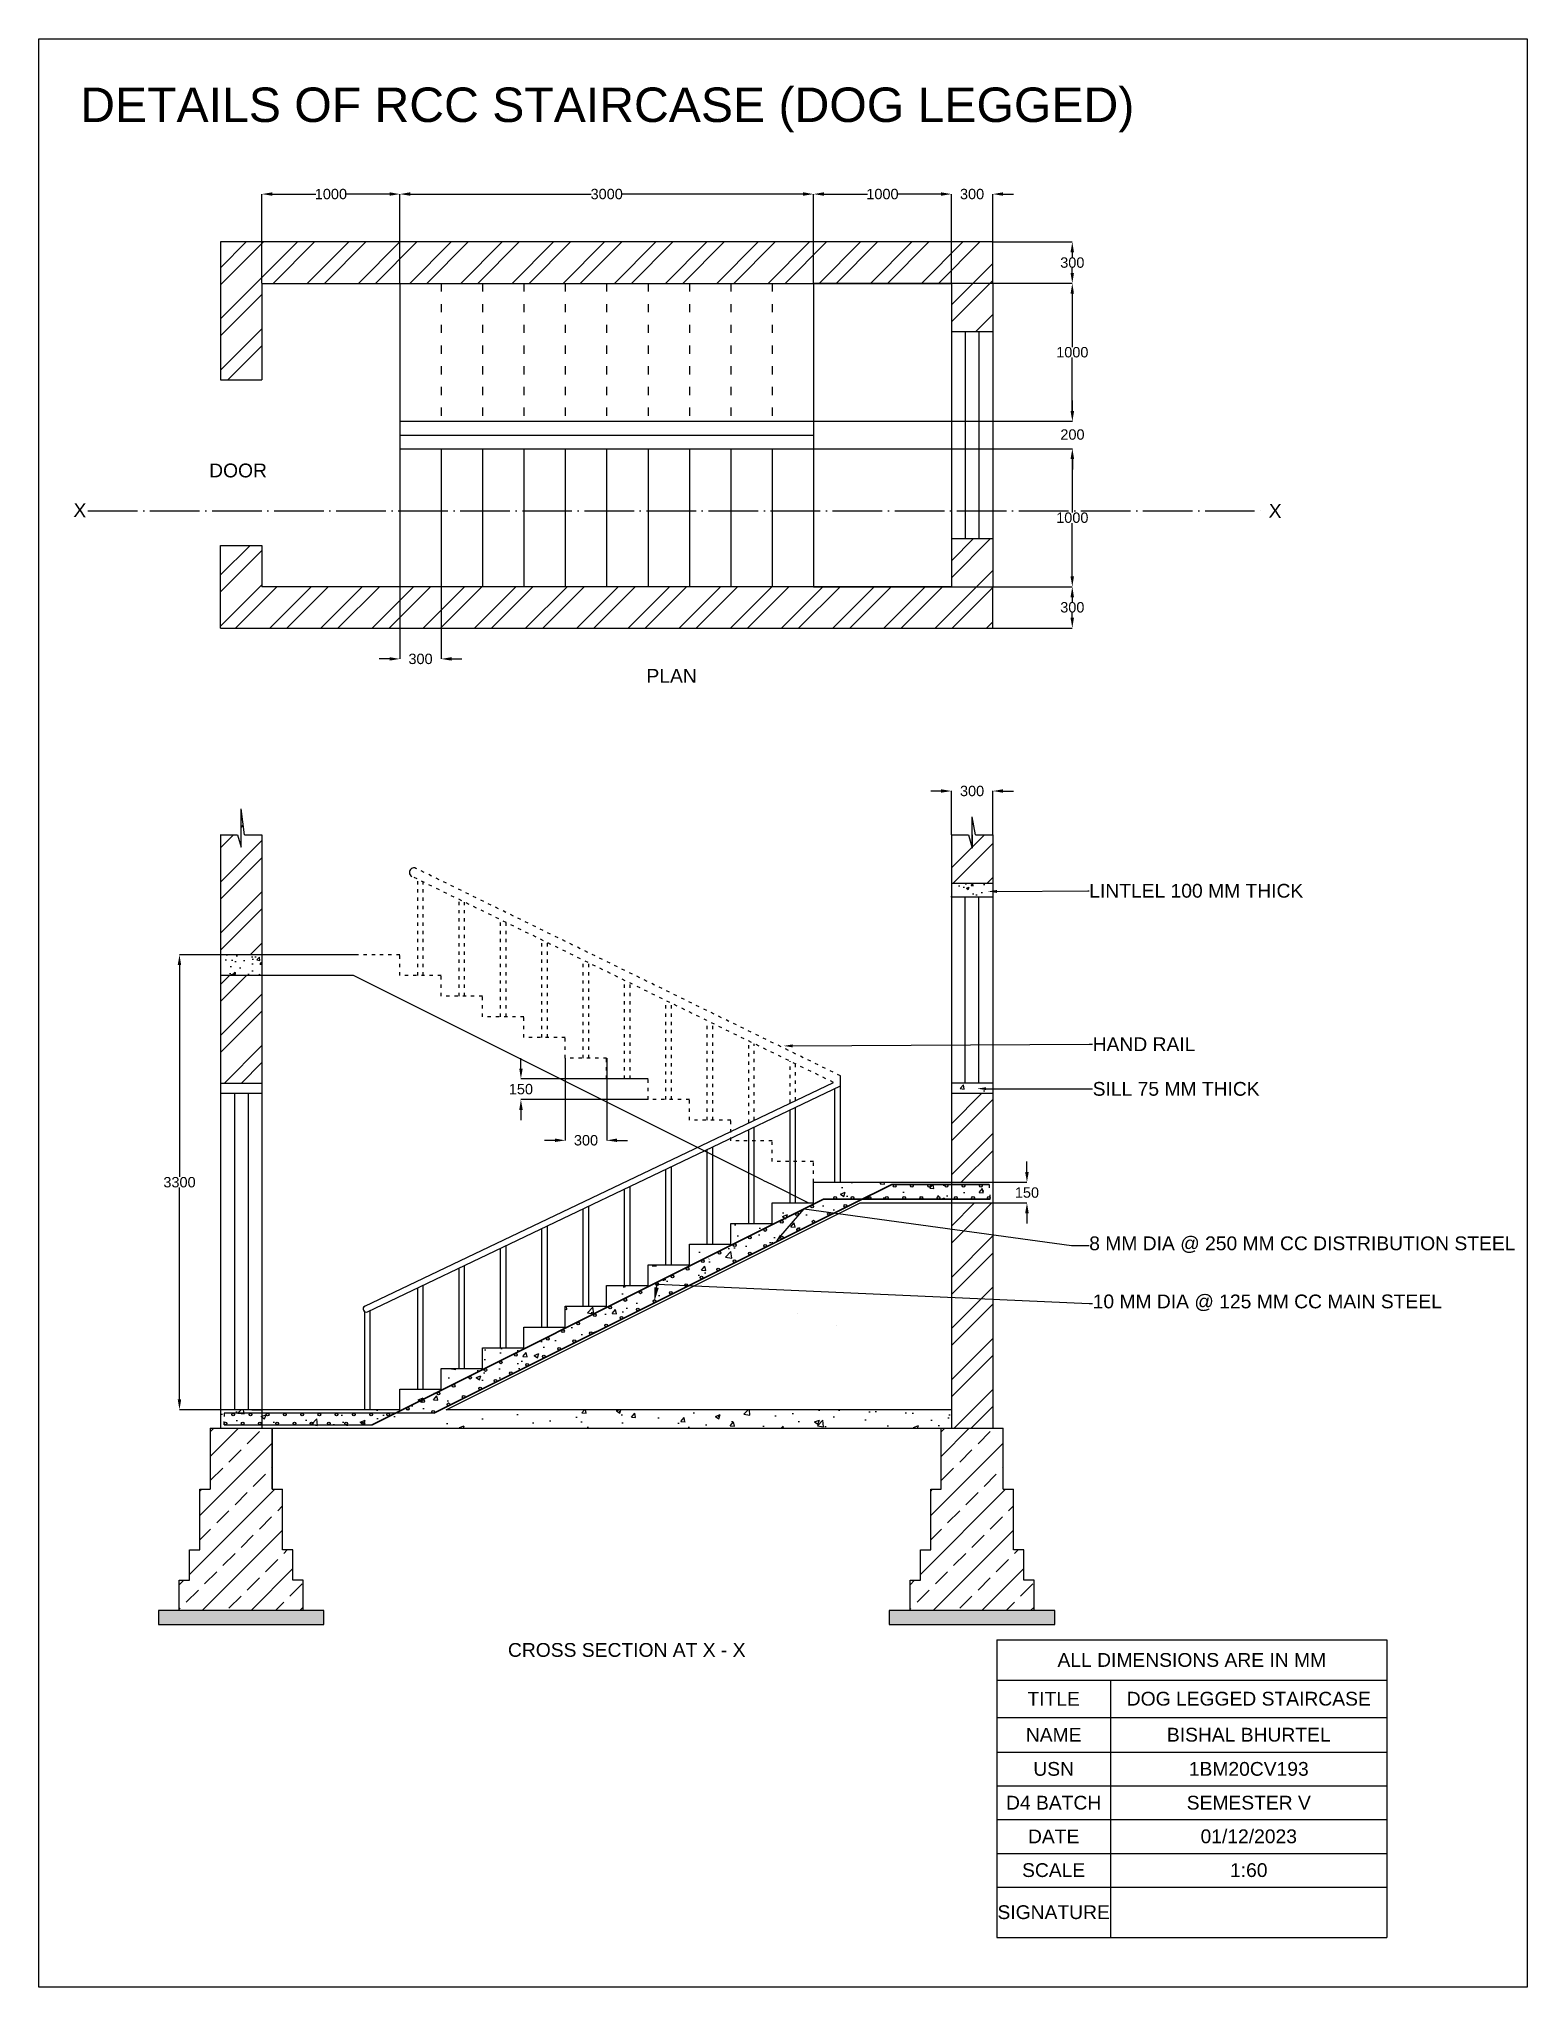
# Model space of a CAD drawing. Header units: inches. Extents: x 12236 to 23028, y -29 to 14098.
import ezdxf
from ezdxf import colors
from ezdxf.entities.mleader import LeaderData, LeaderLine
from ezdxf.math import Vec2, Vec3

# ---------------------------------------------------------------- set-up
doc = ezdxf.new("R2010")
doc.units = ezdxf.units.IN
doc.header["$MEASUREMENT"] = 0
doc.linetypes.add('ACAD_ISO03W100', pattern=[30, 12, -18])
doc.linetypes.add('ACAD_ISO04W100', pattern=[30, 24, -3, 0, -3])
doc.layers.add('HATC', color=250, linetype='Continuous')
doc.styles.add('Annotative', font='Arial.ttf')
doc.styles.get("Standard").update_dxf_attribs({"font": 'Arial.ttf'})
doc.dimstyles.get("Standard").update_dxf_attribs({"dimtxt": 75.18, "dimasz": 75.18, "dimexe": 0.18, "dimexo": 0.0625, "dimgap": 0.09, "dimtad": 0, "dimtih": 1, "dimtoh": 1, "dimdec": 0, "dimzin": 0, "dimdsep": 46, "dimtxsty": 'Standard', "dimcen": 0.09, "dimadec": 0, "dimazin": 0, "dimtfac": 1, "dimtdec": 0, "dimtofl": 0, "dimtmove": 0, "dimatfit": 3, "dimfxl": 0, "dimtolj": 1, "dimtzin": 0, "dimarcsym": 0})
pattern_1 = [(50, (0, 0), (179.315, -15.688), [18.75, -206.25]), (355, (0, 0), (-34.6878, 188.048), [15, -165]), (100.4514, (14.94, -1.3), (144.6272, 172.36), [15.935, -175.2855]), (46.1842, (0, 50), (266.8103, -41.3798), [28.125, -309.375]), (96.6356, (22.23, 46.55), (233.6655, 243.5297), [23.9026, -262.9284]), (351.1842, (0, 50), (233.6655, 243.5297), [22.5, -247.5]), (21, (25, 37.5), (149.2268, -100.6547), [18.75, -206.25]), (326, (25, 37.5), (60.8288, 181.2875), [15, -165]), (71.4514, (37.44, 29.11), (210.0556, 80.6328), [15.935, -175.2855]), (37.5, (0, 0), (3.03996, 83.22346), [0, -163, 0, -167.5, 0, -165.625]), (7.5, (0, 0), (65.7674, 98.60293), [0, -95.5, 0, -159.25, 0, -63.125]), (327.5, (-55.75, 0), (133.4556, -5.63872), [0, -62.5, 0, -195, 0, -258.75]), (317.5, (-80.75, 0), (145.79654, 25.02625), [0, -81.25, 0, -129.5, 0, -183.75])]

msp = doc.modelspace()

# ---------------------------------------------------------------- texts
at = {"layer": 'HATC'}
for p in [(12484.5, 10631.4), (21153.3, 10626.9)]:
    msp.add_text('X', height=100, rotation=358.78049, dxfattribs=at).set_placement(p)
at = {"layer": 'HATC', "attachment_point": 1}
for s, width, gutter_width, heights, insert, char_height in [('DETAILS OF RCC STAIRCASE (DOG LEGGED)', 8868.899, 2500, [162.9], (12534.9, 13745.8), 250), ('DOOR', 100, 3181.8, [0], (13470.1, 11018.8), 100), ('PLAN', 100, 3181.8, [0], (16641.5, 9529.3), 100), ('CROSS SECTION AT X - X', 1904.442, 3181.8, [128.8], (15637.1, 2465.5), 100)]:
    msp.add_mtext_dynamic_manual_height_columns(s, width=width, gutter_width=gutter_width, heights=heights, dxfattribs=dict(at, insert=insert, char_height=char_height))

# ---------------------------------------------------------------- blocks, each defined once
blk = doc.blocks.new('*D2')
at = {"layer": 'Defpoints', "color": 0}
for p in [(14853, 12973), (13853, 12326), (14853, 12326)]:
    blk.add_point(p, dxfattribs=at)
at = {"layer": 'HATC', "color": 0, "lineweight": -2}
for p, q in [((13853, 12326), (13853, 12973)), ((13928, 12973), (14244, 12973)), ((14778, 12973), (14462, 12973)), ((14853, 12326), (14853, 12973))]:
    blk.add_line(p, q, dxfattribs=at)
at = {"layer": 'HATC', "color": 0}
for points in [[(13928, 12986), (13928, 12961), (13853, 12973)], [(14778, 12986), (14778, 12961), (14853, 12973)]]:
    blk.add_solid(points, dxfattribs=at)
at = {"layer": 'HATC', "color": 0, "insert": (14353, 12973), "char_height": 75.2, "attachment_point": 5}
blk.add_mtext('\\A1;1000', dxfattribs=at)
blk = doc.blocks.new('*D3')
at = {"layer": 'Defpoints', "color": 0}
for p in [(17853, 12973), (14853, 12326), (17853, 12326)]:
    blk.add_point(p, dxfattribs=at)
at = {"layer": 'HATC', "color": 0, "lineweight": -2}
for p, q in [((14853, 12326), (14853, 12973)), ((14928, 12973), (16241, 12973)), ((17778, 12973), (16465, 12973)), ((17853, 12326), (17853, 12973))]:
    blk.add_line(p, q, dxfattribs=at)
at = {"layer": 'HATC', "color": 0}
for points in [[(14928, 12986), (14928, 12961), (14853, 12973)], [(17778, 12986), (17778, 12961), (17853, 12973)]]:
    blk.add_solid(points, dxfattribs=at)
at = {"layer": 'HATC', "color": 0, "insert": (16353, 12973), "char_height": 75.2, "attachment_point": 5}
blk.add_mtext('\\A1;3000', dxfattribs=at)
blk = doc.blocks.new('*D4')
at = {"layer": 'Defpoints', "color": 0}
for p in [(18853, 12973), (17853, 12326), (18853, 12326)]:
    blk.add_point(p, dxfattribs=at)
at = {"layer": 'HATC', "color": 0, "lineweight": -2}
for p, q in [((17853, 12326), (17853, 12973)), ((17928, 12973), (18244, 12973)), ((18778, 12973), (18462, 12973)), ((18853, 12326), (18853, 12973))]:
    blk.add_line(p, q, dxfattribs=at)
at = {"layer": 'HATC', "color": 0}
for points in [[(17928, 12986), (17928, 12961), (17853, 12973)], [(18778, 12986), (18778, 12961), (18853, 12973)]]:
    blk.add_solid(points, dxfattribs=at)
at = {"layer": 'HATC', "color": 0, "insert": (18353, 12973), "char_height": 75.2, "attachment_point": 5}
blk.add_mtext('\\A1;1000', dxfattribs=at)
blk = doc.blocks.new('*D5')
at = {"layer": 'Defpoints', "color": 0}
for p in [(19153, 12973), (18853, 12626), (19153, 12626)]:
    blk.add_point(p, dxfattribs=at)
at = {"layer": 'HATC', "color": 0, "lineweight": -2}
for p, q in [((18778, 12973), (18703, 12973)), ((18853, 12626), (18853, 12973)), ((19153, 12626), (19153, 12973)), ((19228, 12973), (19303, 12973))]:
    blk.add_line(p, q, dxfattribs=at)
at = {"layer": 'HATC', "color": 0}
for points in [[(18778, 12986), (18778, 12961), (18853, 12973)], [(19228, 12986), (19228, 12961), (19153, 12973)]]:
    blk.add_solid(points, dxfattribs=at)
at = {"layer": 'HATC', "color": 0, "insert": (19003, 12973), "char_height": 75.2, "attachment_point": 5}
blk.add_mtext('\\A1;300', dxfattribs=at)
blk = doc.blocks.new('*D6')
at = {"layer": 'Defpoints', "color": 0}
for p in [(19153, 12626), (19153, 12326), (19730, 12326)]:
    blk.add_point(p, dxfattribs=at)
at = {"layer": 'HATC', "color": 0, "lineweight": -2}
for p, q in [((19153, 12626), (19730, 12626)), ((19730, 12551), (19730, 12514)), ((19730, 12401), (19730, 12437)), ((19153, 12326), (19730, 12326))]:
    blk.add_line(p, q, dxfattribs=at)
at = {"layer": 'HATC', "color": 0}
for points in [[(19717, 12551), (19742, 12551), (19730, 12626)], [(19717, 12401), (19742, 12401), (19730, 12326)]]:
    blk.add_solid(points, dxfattribs=at)
at = {"layer": 'HATC', "color": 0, "insert": (19730, 12476), "char_height": 75.2, "attachment_point": 5}
blk.add_mtext('\\A1;300', dxfattribs=at)
blk = doc.blocks.new('*D7')
at = {"layer": 'Defpoints', "color": 0}
for p in [(17853, 12326), (17853, 11326), (19730, 11326)]:
    blk.add_point(p, dxfattribs=at)
at = {"layer": 'HATC', "color": 0, "lineweight": -2}
for p, q in [((17853, 12326), (19730, 12326)), ((19730, 12251), (19730, 11864)), ((19730, 11401), (19730, 11787)), ((17853, 11326), (19730, 11326))]:
    blk.add_line(p, q, dxfattribs=at)
at = {"layer": 'HATC', "color": 0}
for points in [[(19717, 12251), (19742, 12251), (19730, 12326)], [(19717, 11401), (19742, 11401), (19730, 11326)]]:
    blk.add_solid(points, dxfattribs=at)
at = {"layer": 'HATC', "color": 0, "insert": (19730, 11826), "char_height": 75.2, "attachment_point": 5}
blk.add_mtext('\\A1;1000', dxfattribs=at)
blk = doc.blocks.new('*D8')
at = {"layer": 'Defpoints', "color": 0}
for p in [(17853, 11326), (17853, 11126), (19731, 11126)]:
    blk.add_point(p, dxfattribs=at)
at = {"layer": 'HATC', "color": 0, "lineweight": -2}
for p, q in [((19731, 11401), (19731, 11476)), ((17853, 11326), (19731, 11326)), ((17853, 11126), (19731, 11126)), ((19731, 11051), (19731, 10975))]:
    blk.add_line(p, q, dxfattribs=at)
at = {"layer": 'HATC', "color": 0}
for points in [[(19718, 11401), (19743, 11401), (19731, 11326)], [(19718, 11051), (19743, 11051), (19731, 11126)]]:
    blk.add_solid(points, dxfattribs=at)
at = {"layer": 'HATC', "color": 0, "insert": (19731, 11229), "char_height": 75.2, "attachment_point": 5}
blk.add_mtext('\\A1;200', dxfattribs=at)
blk = doc.blocks.new('*D9')
at = {"layer": 'Defpoints', "color": 0}
for p in [(17853, 11126), (17853, 10126), (19730, 10126)]:
    blk.add_point(p, dxfattribs=at)
at = {"layer": 'HATC', "color": 0, "lineweight": -2}
for p, q in [((17853, 11126), (19730, 11126)), ((19730, 11051), (19730, 10664)), ((19730, 10201), (19730, 10587)), ((17853, 10126), (19730, 10126))]:
    blk.add_line(p, q, dxfattribs=at)
at = {"layer": 'HATC', "color": 0}
for points in [[(19717, 11051), (19742, 11051), (19730, 11126)], [(19717, 10201), (19742, 10201), (19730, 10126)]]:
    blk.add_solid(points, dxfattribs=at)
at = {"layer": 'HATC', "color": 0, "insert": (19730, 10626), "char_height": 75.2, "attachment_point": 5}
blk.add_mtext('\\A1;1000', dxfattribs=at)
blk = doc.blocks.new('*D10')
at = {"layer": 'Defpoints', "color": 0}
for p in [(19153, 10126), (19153, 9826), (19730, 9826)]:
    blk.add_point(p, dxfattribs=at)
at = {"layer": 'HATC', "color": 0, "lineweight": -2}
for p, q in [((19153, 10126), (19730, 10126)), ((19730, 10050), (19730, 10014)), ((19730, 9901), (19730, 9937)), ((19153, 9826), (19730, 9826))]:
    blk.add_line(p, q, dxfattribs=at)
at = {"layer": 'HATC', "color": 0}
for points in [[(19717, 10050), (19742, 10050), (19730, 10126)], [(19717, 9901), (19742, 9901), (19730, 9826)]]:
    blk.add_solid(points, dxfattribs=at)
at = {"layer": 'HATC', "color": 0, "insert": (19730, 9976), "char_height": 75.2, "attachment_point": 5}
blk.add_mtext('\\A1;300', dxfattribs=at)
blk = doc.blocks.new('*D11')
at = {"layer": 'Defpoints', "color": 0}
for p in [(14853, 10126), (15153, 10126), (15153, 9602)]:
    blk.add_point(p, dxfattribs=at)
at = {"layer": 'HATC', "color": 0, "lineweight": -2}
for p, q in [((14853, 10126), (14853, 9602)), ((15153, 10126), (15153, 9602)), ((14778, 9602), (14703, 9602)), ((15228, 9602), (15303, 9602))]:
    blk.add_line(p, q, dxfattribs=at)
at = {"layer": 'HATC', "color": 0}
for points in [[(14778, 9615), (14778, 9590), (14853, 9602)], [(15228, 9615), (15228, 9590), (15153, 9602)]]:
    blk.add_solid(points, dxfattribs=at)
at = {"layer": 'HATC', "color": 0, "insert": (15003, 9602), "char_height": 75.2, "attachment_point": 5}
blk.add_mtext('\\A1;300', dxfattribs=at)
blk = doc.blocks.new('*D12')
at = {"layer": 'Defpoints', "color": 0}
for p in [(19153, 8644), (18853, 8326), (19153, 8326)]:
    blk.add_point(p, dxfattribs=at)
at = {"layer": 'HATC', "color": 0, "lineweight": -2}
for p, q in [((18778, 8644), (18703, 8644)), ((18853, 8326), (18853, 8645)), ((19153, 8326), (19153, 8645)), ((19228, 8644), (19303, 8644))]:
    blk.add_line(p, q, dxfattribs=at)
at = {"layer": 'HATC', "color": 0}
for points in [[(18778, 8657), (18778, 8632), (18853, 8644)], [(19228, 8657), (19228, 8632), (19153, 8644)]]:
    blk.add_solid(points, dxfattribs=at)
at = {"layer": 'HATC', "color": 0, "insert": (19003, 8644), "char_height": 75.2, "attachment_point": 5}
blk.add_mtext('\\A1;300', dxfattribs=at)
blk = doc.blocks.new('*D14')
at = {"layer": 'Defpoints', "color": 0}
for p in [(19153, 5807), (18191, 5657), (19401, 5657)]:
    blk.add_point(p, dxfattribs=at)
at = {"layer": 'HATC', "color": 0, "lineweight": -2}
for p, q in [((19401, 5882), (19401, 5958)), ((19153, 5807), (19401, 5807)), ((18191, 5657), (19401, 5657)), ((19401, 5582), (19401, 5507))]:
    blk.add_line(p, q, dxfattribs=at)
at = {"layer": 'HATC', "color": 0}
for points in [[(19388, 5882), (19414, 5882), (19401, 5807)], [(19388, 5582), (19414, 5582), (19401, 5657)]]:
    blk.add_solid(points, dxfattribs=at)
at = {"layer": 'HATC', "color": 0, "insert": (19401, 5732), "char_height": 75.2, "attachment_point": 5}
blk.add_mtext('\\A1;150', dxfattribs=at)
blk = doc.blocks.new('*D15')
at = {"layer": 'Defpoints', "color": 0, "linetype": 'Continuous', "ltscale": 2}
for p in [(16653, 6557), (15731, 6407), (16653, 6407)]:
    blk.add_point(p, dxfattribs=at)
at = {"layer": 'HATC', "color": 0, "linetype": 'Continuous', "lineweight": -2, "ltscale": 2}
for p, q in [((15731, 6632), (15731, 6708)), ((16653, 6557), (15731, 6557)), ((16653, 6407), (15731, 6407)), ((15731, 6332), (15731, 6257))]:
    blk.add_line(p, q, dxfattribs=at)
at = {"layer": 'HATC', "color": 0, "linetype": 'Continuous', "ltscale": 2}
for points in [[(15719, 6632), (15744, 6632), (15731, 6557)], [(15719, 6332), (15744, 6332), (15731, 6407)]]:
    blk.add_solid(points, dxfattribs=at)
at = {"layer": 'HATC', "color": 0, "linetype": 'Continuous', "ltscale": 2, "insert": (15731, 6482), "char_height": 75.2, "attachment_point": 5}
blk.add_mtext('\\A1;150', dxfattribs=at)
blk = doc.blocks.new('*D16')
at = {"layer": 'Defpoints', "color": 0, "linetype": 'Continuous', "ltscale": 2}
for p in [(16053, 6707), (16353, 6707), (16353, 6111)]:
    blk.add_point(p, dxfattribs=at)
at = {"layer": 'HATC', "color": 0, "linetype": 'Continuous', "lineweight": -2, "ltscale": 2}
for p, q in [((16053, 6707), (16053, 6111)), ((16353, 6707), (16353, 6111)), ((15978, 6111), (15903, 6111)), ((16428, 6111), (16503, 6111))]:
    blk.add_line(p, q, dxfattribs=at)
at = {"layer": 'HATC', "color": 0, "linetype": 'Continuous', "ltscale": 2}
for points in [[(15978, 6124), (15978, 6099), (16053, 6111)], [(16428, 6124), (16428, 6099), (16353, 6111)]]:
    blk.add_solid(points, dxfattribs=at)
at = {"layer": 'HATC', "color": 0, "linetype": 'Continuous', "ltscale": 2, "insert": (16203, 6111), "char_height": 75.2, "attachment_point": 5}
blk.add_mtext('\\A1;300', dxfattribs=at)
blk = doc.blocks.new('*D18')
at = {"layer": 'Defpoints', "color": 0}
for p in [(13255, 7457), (13553, 7457), (13553, 4157)]:
    blk.add_point(p, dxfattribs=at)
at = {"layer": 'HATC', "color": 0, "lineweight": -2}
for p, q in [((13553, 7457), (13255, 7457)), ((13255, 7382), (13255, 5846)), ((13255, 4232), (13255, 5769)), ((13553, 4157), (13255, 4157))]:
    blk.add_line(p, q, dxfattribs=at)
at = {"layer": 'HATC', "color": 0}
for points in [[(13242, 7382), (13267, 7382), (13255, 7457)], [(13242, 4232), (13267, 4232), (13255, 4157)]]:
    blk.add_solid(points, dxfattribs=at)
at = {"layer": 'HATC', "color": 0, "insert": (13255, 5807), "char_height": 75.2, "attachment_point": 5}
blk.add_mtext('\\A1;3300', dxfattribs=at)
blk = doc.blocks.new('*T23')
at = {"layer": 'HATC', "color": 0, "linetype": 'ByBlock', "lineweight": -2}
for p, q in [((0, 0), (2829, 0)), ((0, 0), (0, -2158)), ((2829, 0), (2829, -2158)), ((0, -291), (2829, -291)), ((826, -291), (826, -2158)), ((0, -563), (2829, -563)), ((0, -813), (2829, -813)), ((0, -1058), (2829, -1058)), ((0, -1303), (2829, -1303)), ((0, -1548), (2829, -1548)), ((0, -1792), (2829, -1792)), ((0, -2158), (2829, -2158))]:
    blk.add_line(p, q, dxfattribs=at)
at = {"layer": 'HATC', "color": 0, "char_height": 100, "attachment_point": 5}
for s, insert, width in [('{\\fArial|b0|i0|c0|p0;\\C256;ALL DIMENSIONS ARE IN MM}', (1415, -146), 2829.31), ('TITLE', (413, -427), 825.53), ('DOG LEGGED STAIRCASE', (1828, -427), 2003.67), ('NAME', (413, -688), 825.53), ('BISHAL BHURTEL', (1828, -688), 2003.67), ('1BM20CV193', (1828, -936), 2003.67), ('SEMESTER V', (1828, -1181), 2003.67), ('01/12/2023', (1828, -1425), 2003.67), ('1:60', (1828, -1670), 2003.67)]:
    blk.add_mtext(s, dxfattribs=dict(at, insert=insert, width=width))
at = {"layer": 'HATC', "color": 0, "char_height": 100, "width": 825.53, "attachment_point": 5, "style": 'Annotative'}
for s, insert in [('USN', (413, -936)), ('D4 BATCH', (413, -1181)), ('DATE', (413, -1425)), ('SCALE', (413, -1670)), ('SIGNATURE', (413, -1975))]:
    blk.add_mtext(s, dxfattribs=dict(at, insert=insert))

# ---------------------------------------------------------------- dimensions: what is measured, and where the dimension line sits
at = {"layer": 'HATC'}
for base, p1, p2, picture, middle in [((14852.9, 12973.2), (13852.9, 12325.8), (14852.9, 12325.8), '*D2', (14352.9, 12973.2)), ((17852.9, 12973.2), (14852.9, 12325.8), (17852.9, 12325.8), '*D3', (16352.9, 12973.2)), ((18852.9, 12973.2), (17852.9, 12325.8), (18852.9, 12325.8), '*D4', (18352.9, 12973.2)), ((19152.9, 12973.2), (18852.9, 12625.8), (19152.9, 12625.8), '*D5', (19002.9, 12973.2)), ((15152.9, 9602.4), (14852.9, 10125.8), (15152.9, 10125.8), '*D11', (15002.9, 9602.4)), ((19152.9, 8644.4), (18852.9, 8326.4), (19152.9, 8326.4), '*D12', (19002.9, 8644.4))]:
    dim = msp.add_linear_dim(base=base, p1=p1, p2=p2, dimstyle='Standard', dxfattribs=at)
    dim.commit()
    dim.dimension.update_dxf_attribs({"geometry": picture, "text_midpoint": middle})
for base, p1, p2, picture, middle in [((19729.5, 12325.8), (19152.9, 12625.8), (19152.9, 12325.8), '*D6', (19729.5, 12475.8)), ((19729.5, 11325.8), (17852.9, 12325.8), (17852.9, 11325.8), '*D7', (19729.5, 11825.8)), ((19729.5, 10125.7), (17852.9, 11125.8), (17852.9, 10125.7), '*D9', (19729.5, 10625.7)), ((19729.5, 9825.7), (19152.9, 10125.7), (19152.9, 9825.7), '*D10', (19729.5, 9975.7)), ((13254.7, 7457.3), (13552.9, 4157.3), (13552.9, 7457.3), '*D18', (13254.7, 5807.3)), ((19401, 5657.3), (19152.9, 5807.3), (18190.5, 5657.3), '*D14', (19401, 5732.3))]:
    dim = msp.add_linear_dim(base=base, p1=p1, p2=p2, angle=90, dimstyle='Standard', dxfattribs=at)
    dim.commit()
    dim.dimension.update_dxf_attribs({"geometry": picture, "text_midpoint": middle})
dim = msp.add_linear_dim(base=(19730.6, 11125.8), p1=(17852.9, 11325.8), p2=(17852.9, 11125.8), angle=90, dimstyle='Standard', dxfattribs=at)
dim.commit()
dim.dimension.update_dxf_attribs({"geometry": '*D8', "text_midpoint": (19730.6, 11228.7), "dimtype": 160})
at = {"layer": 'HATC', "linetype": 'Continuous', "ltscale": 2}
dim = msp.add_linear_dim(base=(15731.1, 6407.3), p1=(16652.9, 6557.3), p2=(16652.9, 6407.3), angle=90, dimstyle='Standard', dxfattribs=at)
dim.commit()
dim.dimension.update_dxf_attribs({"geometry": '*D15', "text_midpoint": (15731.1, 6482.3)})
dim = msp.add_linear_dim(base=(16352.9, 6111.3), p1=(16052.9, 6707.3), p2=(16352.9, 6707.3), dimstyle='Standard', dxfattribs=at)
dim.commit()
dim.dimension.update_dxf_attribs({"geometry": '*D16', "text_midpoint": (16202.9, 6111.3)})

# ---------------------------------------------------------------- hatches: boundary and pattern name
at = {"layer": 'HATC'}
h = msp.add_hatch(dxfattribs=at)
h.set_pattern_fill('ANSI32', color=256, scale=700)
h.paths.add_polyline_path([(19152.9, 12625.8), (13552.9, 12625.8), (13552.9, 11625.7), (13852.9, 11625.7), (13852.9, 12325.8), (18852.9, 12325.8), (18852.9, 11975.8), (19152.9, 11975.8), (19152.9, 12325.8)])
h.paths.add_polyline_path([(13852.9, 7307.3), (13552.9, 7307.3), (13552.9, 6524.4), (13852.9, 6524.4)])
h.paths.add_polyline_path([(19152.9, 5345.5), (18852.9, 5343.5), (18852.9, 4023.1), (19152.9, 4023.1)])
h.paths.add_polyline_path([(19152.9, 5657.3), (18852.9, 5657.3), (18852.9, 5343.5), (19152.9, 5345.5)])
h.paths.add_polyline_path([(13852.9, 10425.7), (13552.9, 10425.7), (13552.9, 9825.7), (18852.9, 9825.7), (19152.9, 9825.7), (19152.9, 10125.7), (19152.9, 10475.8), (18852.9, 10475.8), (18852.9, 10125.8), (18852.9, 10125.7), (13852.9, 10125.7)])
h = msp.add_hatch(dxfattribs=at)
h.set_pattern_fill('ANSI32', color=256, scale=700)
h.paths.add_polyline_path([(13852.9, 8326.4), (13726.2, 8326.4), (13701.2, 8514.6), (13701.2, 8238.1), (13676.2, 8326.4), (13552.9, 8326.4), (13552.9, 7457.3), (13852.9, 7457.3)])
h = msp.add_hatch(dxfattribs=at)
h.set_pattern_fill('ANSI32', color=256, scale=700)
h.paths.add_polyline_path([(19152.9, 8326.4), (19027.9, 8326.4), (19002.9, 8458), (19002.9, 8230.7), (18977.9, 8326.4), (18852.9, 8326.4), (18852.9, 7976.1), (19152.9, 7976.1)])
h = msp.add_hatch(dxfattribs=at)
h.set_pattern_fill('AR-CONC', color=256, scale=25)
h.set_pattern_definition(pattern_1)
h.paths.add_polyline_path([(19152.9, 7976.1), (18852.9, 7976.1), (18852.9, 7876.1), (19152.9, 7876.1)])
h = msp.add_hatch(dxfattribs=at)
h.set_pattern_fill('AR-CONC', color=256, scale=25)
h.set_pattern_definition(pattern_1)
h.paths.add_polyline_path([(13852.9, 7457.3), (13552.9, 7457.3), (13552.9, 7307.3), (13852.9, 7307.3)])
h = msp.add_hatch(dxfattribs=at)
h.set_pattern_fill('AR-CONC', color=256, scale=50)
h.paths.add_polyline_path([(19152.9, 6524.6), (18852.9, 6524.6), (18852.9, 6449.6), (19152.9, 6449.6)])
h = msp.add_hatch(dxfattribs=at)
h.set_pattern_fill('ANSI32', color=256, scale=700)
h.paths.add_polyline_path([(19152.9, 6449.6), (18852.9, 6449.6), (18852.9, 5807.3), (19152.9, 5807.3)])
h = msp.add_hatch(dxfattribs=at)
h.set_pattern_fill('AR-CONC', color=256, scale=50)
h.paths.add_polyline_path([(17850.5, 5507.9), (18421, 5792), (18852.9, 5792), (18852.9, 5807.3), (17852.9, 5807.3), (17852.9, 5657.3), (17552.9, 5657.3), (17552.9, 5507.3), (17252.9, 5507.3), (17252.9, 5357.3), (16952.9, 5357.3), (16952.9, 5207.3), (16652.9, 5207.3), (16652.9, 5057.3), (16352.9, 5057.3), (16352.9, 4907.3), (16052.9, 4907.3), (16052.9, 4757.3), (15752.9, 4757.3), (15752.9, 4607.3), (15452.9, 4607.3), (15452.9, 4457.3), (15152.9, 4457.3), (15152.9, 4307.3), (14852.9, 4307.3), (14852.9, 4157.3), (13852.9, 4157.3), (13852.9, 4042.6), (14920, 4042.6), (15150.5, 4157.9)])
h = msp.add_hatch(dxfattribs=at)
h.set_pattern_fill('AR-CONC', color=256, scale=50)
h.paths.add_polyline_path([(18852.9, 5792), (18421, 5792), (18204.9, 5684.4), (18852.9, 5684.4)])
h.paths.add_polyline_path([(19152.9, 5792), (18852.9, 5792), (18852.9, 5684.4), (19152.9, 5684.4)])
h.paths.add_polyline_path([(13852.9, 4157.3), (13552.9, 4157.3), (13552.9, 4023.1), (13852.9, 4023.1)])
h = msp.add_hatch(color=256, dxfattribs=at)
h.dxf.hatch_style = 1
h.paths.add_polyline_path([(13598.2, 4058.1, 1), (13578.2, 4058.1, 1)])
h.paths.add_polyline_path([(13703.2, 4058.1, 1), (13723.2, 4058.1, 1)])
h.paths.add_polyline_path([(13634.1, 4122.3, 1), (13654.1, 4122.3, 1)])
h.paths.add_polyline_path([(13759.1, 4122.3, 1), (13779.1, 4122.3, 1)])
h.paths.add_polyline_path([(13828.2, 4058.1, 1), (13848.2, 4058.1, 1)])
h.paths.add_polyline_path([(13904.1, 4122.3, 1), (13884.1, 4122.3, 1)])
h.paths.add_polyline_path([(13953.2, 4058.1, 1), (13973.2, 4058.1, 1)])
h.paths.add_polyline_path([(14029.1, 4122.3, 1), (14009.1, 4122.3, 1)])
h.paths.add_polyline_path([(14078.2, 4058.1, 1), (14098.2, 4058.1, 1)])
h.paths.add_polyline_path([(14154.1, 4122.3, 1), (14134.1, 4122.3, 1)])
h.paths.add_polyline_path([(14203.2, 4058.1, 1), (14223.2, 4058.1, 1)])
h.paths.add_polyline_path([(14259.1, 4122.3, 1), (14279.1, 4122.3, 1)])
h.paths.add_polyline_path([(14328.2, 4058.1, 1), (14348.2, 4058.1, 1)])
h.paths.add_polyline_path([(14404.1, 4122.3, 1), (14384.1, 4122.3, 1)])
h.paths.add_polyline_path([(14473.2, 4058.1, 1), (14453.2, 4058.1, 1)])
h.paths.add_polyline_path([(14529.1, 4122.3, 1), (14509.1, 4122.3, 1)])
h.paths.add_polyline_path([(14578.2, 4058.1, 1), (14598.2, 4058.1, 1)])
h.paths.add_polyline_path([(14654.1, 4122.3, 1), (14634.1, 4122.3, 1)])
h.paths.add_polyline_path([(14759.1, 4122.3, 1), (14779.1, 4122.3, 1)])
h.paths.add_polyline_path([(15083.8, 4142.3, 1), (15103.8, 4142.3, 1)])
h.paths.add_polyline_path([(14901.1, 4163.9, 1), (14921.1, 4163.9, 1)])
h.paths.add_polyline_path([(15032.2, 4219.6, 1), (15012.2, 4219.6, 1)])
h.paths.add_polyline_path([(15122.7, 4274.9, 1), (15142.7, 4274.9, 1)])
h.paths.add_polyline_path([(15195.2, 4196.4, 0.53351), (15209, 4187.1), (15210.4, 4187.8, 0.2641711), (15215.2, 4196.4, 1)])
h.paths.add_polyline_path([(15305.7, 4251.7, 1), (15325.7, 4251.7, 1)])
h.paths.add_polyline_path([(15233.1, 4330.3, 1), (15253.1, 4330.3, 1)])
h.paths.add_polyline_path([(15373, 4390.1, 1), (15353, 4390.1, 1)])
h.paths.add_polyline_path([(15484.1, 4445.7, 1), (15464.1, 4445.7, 1)])
h.paths.add_polyline_path([(15425.6, 4311.6, 1), (15445.6, 4311.6, 1)])
h.paths.add_polyline_path([(15536.7, 4367.2, 1), (15556.7, 4367.2, 1)])
h.paths.add_polyline_path([(15574.5, 4501.1, 1), (15594.5, 4501.1, 1)])
h.paths.add_polyline_path([(15705, 4556.4, 1), (15685, 4556.4, 1)])
h.paths.add_polyline_path([(15647.1, 4422.5, 1), (15667.1, 4422.5, 1)])
h.paths.add_polyline_path([(15767, 4482.4, 1), (15787, 4482.4, 1)])
h.paths.add_polyline_path([(15886.6, 4542.7, 1), (15906.6, 4542.7, 1)])
h.paths.add_polyline_path([(15916, 4671.9, 1), (15936, 4671.9, 1)])
h.paths.add_polyline_path([(15997.7, 4598.4, 1), (16017.7, 4598.4, 1)])
h.paths.add_polyline_path([(16046.4, 4727.3, 1), (16026.4, 4727.3, 1)])
h.paths.add_polyline_path([(16128.2, 4653.7, 1), (16108.2, 4653.7, 1)])
h.paths.add_polyline_path([(16136.8, 4782.6, 1), (16156.8, 4782.6, 1)])
h.paths.add_polyline_path([(16248, 4713.5, 1), (16228, 4713.5, 1)])
h.paths.add_polyline_path([(16256.7, 4842.4, 1), (16276.7, 4842.4, 1)])
h.paths.add_polyline_path([(16367.8, 4898.1, 1), (16387.8, 4898.1, 1)])
h.paths.add_polyline_path([(16359.2, 4769.1, 1), (16339.2, 4769.1, 1)])
h.paths.add_polyline_path([(16469.7, 4824.4, 1), (16449.7, 4824.4, 1)])
h.paths.add_polyline_path([(16478.3, 4953.4, 1), (16498.3, 4953.4, 1)])
h.paths.add_polyline_path([(16569.6, 4884.2, 1), (16589.6, 4884.2, 1)])
h.paths.add_polyline_path([(16588.7, 5008.8, 1), (16608.7, 5008.8, 1)])
h.paths.add_polyline_path([(16689.2, 4944.6, 1), (16709.2, 4944.6, 1)])
h.paths.add_polyline_path([(16708.6, 5068.6, 1), (16728.6, 5068.6, 1)])
h.paths.add_polyline_path([(16809, 5004.4, 1), (16829, 5004.4, 1)])
h.paths.add_polyline_path([(16819.7, 5124.2, 1), (16839.7, 5124.2, 1)])
h.paths.add_polyline_path([(16920.1, 5060.1, 1), (16940.1, 5060.1, 1)])
h.paths.add_polyline_path([(16930.1, 5179.6, 1), (16950.1, 5179.6, 1)])
h.paths.add_polyline_path([(17030.5, 5115.4, 1), (17050.5, 5115.4, 1)])
h.paths.add_polyline_path([(17040.6, 5234.9, 1), (17060.6, 5234.9, 1)])
h.paths.add_polyline_path([(17151.1, 5174.7, 1), (17171.1, 5174.7, 1)])
h.paths.add_polyline_path([(17160.4, 5294.8, 1), (17180.4, 5294.8, 1)])
h.paths.add_polyline_path([(17270.8, 5235.1, 1), (17290.8, 5235.1, 1)])
h.paths.add_polyline_path([(17271.5, 5350.4, 1), (17291.5, 5350.4, 1)])
h.paths.add_polyline_path([(17401.9, 5290.7, 1), (17381.9, 5290.7, 1)])
h.paths.add_polyline_path([(17382, 5405.7, 1), (17402, 5405.7, 1)])
h.paths.add_polyline_path([(17492.3, 5346.1, 1), (17512.3, 5346.1, 1)])
h.paths.add_polyline_path([(17492.4, 5461.1, 1), (17512.4, 5461.1, 1)])
h.paths.add_polyline_path([(17632.3, 5520.9, 1), (17612.3, 5520.9, 1)])
h.paths.add_polyline_path([(17632.7, 5405.5, 1), (17612.7, 5405.5, 1)])
h.paths.add_polyline_path([(17732.4, 5465.8, 1), (17752.4, 5465.8, 1)])
h.paths.add_polyline_path([(17723.4, 5576.6, 1), (17743.4, 5576.6, 1)])
h.paths.add_polyline_path([(17853.9, 5631.9, 1), (17833.9, 5631.9, 1)])
h.paths.add_polyline_path([(17843.5, 5521.4, 1), (17863.5, 5521.4, 1)])
h.paths.add_polyline_path([(17953.9, 5576.8, 1), (17973.9, 5576.8, 1)])
h.paths.add_polyline_path([(18000, 5694.4, 1), (18020, 5694.4, 1)])
h.paths.add_polyline_path([(18073.8, 5636.6, 1), (18093.8, 5636.6, 1)])
h.paths.add_polyline_path([(18125, 5694.4, 1), (18145, 5694.4, 1)])
h.paths.add_polyline_path([(18270, 5694.4, 1), (18250, 5694.4, 1)])
h.paths.add_polyline_path([(18375, 5694.4, 1), (18395, 5694.4, 1)])
h.paths.add_polyline_path([(18431.7, 5781.2, 1), (18451.7, 5781.2, 1)])
h.paths.add_polyline_path([(18500, 5694.4, 1), (18520, 5694.4, 1)])
h.paths.add_polyline_path([(18556.7, 5781.2, 1), (18576.7, 5781.2, 1)])
h.paths.add_polyline_path([(18625, 5694.4, 1), (18645, 5694.4, 1)])
h.paths.add_polyline_path([(18701.7, 5781.2, 1), (18681.7, 5781.2, 1)])
h.paths.add_polyline_path([(18750, 5694.4, 1), (18770, 5694.4, 1)])
h.paths.add_polyline_path([(18806.7, 5781.2, 1), (18826.7, 5781.2, 1)])
h.paths.add_polyline_path([(18875, 5694.4, 1), (18895, 5694.4, 1)])
h.paths.add_polyline_path([(18931.7, 5781.2, 1), (18951.7, 5781.2, 1)])
h.paths.add_polyline_path([(19000, 5694.4, 1), (19020, 5694.4, 1)])
h.paths.add_polyline_path([(19056.7, 5781.2, 1), (19076.7, 5781.2, 1)])
h.paths.add_polyline_path([(19114.9, 5694.4, 1), (19134.9, 5694.4, 1)])
h = msp.add_hatch(dxfattribs=at)
h.set_pattern_fill('AR-CONC', color=256, scale=50)
h.paths.add_polyline_path([(18852.9, 4157.3), (15149.3, 4157.3), (14881, 4023.1), (14920, 4023.1), (18852.9, 4023.1)])
h = msp.add_hatch(dxfattribs=at)
h.set_pattern_fill('ANSI33', color=256, scale=1000)
h.set_pattern_definition([(45, (-822628.87, -681673.6), (-176.776695, 176.776695), []), (45, (-822452.1, -681673.6), (-176.776695, 176.776695), [125, -62.5])])
h.paths.add_polyline_path([(13477.9, 3581), (13402.9, 3581), (13402.9, 3141), (13327.9, 3141), (13327.9, 2921), (13252.9, 2921), (13252.9, 2701), (14152.9, 2701), (14152.9, 2921), (14077.9, 2921), (14077.9, 3141), (14002.9, 3141), (14002.9, 3581), (13927.9, 3581), (13927.9, 4021), (13477.9, 4021), (13477.9, 4021)])
h = msp.add_hatch(dxfattribs=at)
h.set_pattern_fill('ANSI33', color=256, scale=1000)
h.set_pattern_definition([(45, (-817328.87, -681673.6), (-176.776695, 176.776695), []), (45, (-817152.1, -681673.6), (-176.776695, 176.776695), [125, -62.5])])
h.paths.add_polyline_path([(18777.9, 3581), (18702.9, 3581), (18702.9, 3141), (18627.9, 3141), (18627.9, 2921), (18552.9, 2921), (18552.9, 2701), (19452.9, 2701), (19452.9, 2921), (19377.9, 2921), (19377.9, 3141), (19302.9, 3141), (19302.9, 3581), (19227.9, 3581), (19227.9, 4021), (18777.9, 4021), (18777.9, 4021)])
h = msp.add_hatch(dxfattribs=at)
h.set_pattern_fill('AR-CONC', color=256, scale=25)
h.set_pattern_definition(pattern_1)
h.paths.add_polyline_path([(14302.9, 2701), (13102.9, 2701), (13102.9, 2601), (14302.9, 2601)])
h.paths.add_polyline_path([(19602.9, 2701), (18402.9, 2701), (18402.9, 2601), (19602.9, 2601)])

# ---------------------------------------------------------------- linework, layer by layer
for p, q in [((19152.9, 12625.8), (13552.9, 12625.8)), ((13552.9, 12625.8), (13552.9, 11625.7)), ((19152.9, 12325.8), (19152.9, 12625.8)), ((13852.9, 12325.8), (13852.9, 11625.7)), ((13852.9, 12325.8), (18852.9, 12325.8)), ((14852.9, 12325.8), (14852.9, 10125.8)), ((17852.9, 12325.8), (17852.9, 10125.8)), ((18852.9, 12325.8), (18852.9, 10125.8)), ((19152.9, 12325.8), (19152.9, 10125.8)), ((18852.9, 11975.8), (19152.9, 11975.8)), ((18952.9, 11975.8), (18952.9, 10475.8)), ((19052.9, 11975.8), (19052.9, 10475.8)), ((13552.9, 11625.7), (13852.9, 11625.7)), ((14852.9, 11325.8), (17852.9, 11325.8)), ((14852.9, 11225.8), (17852.9, 11225.8)), ((14852.9, 11125.8), (17852.9, 11125.8)), ((15152.9, 11125.8), (15152.9, 10125.8)), ((15452.9, 11125.8), (15452.9, 10125.8)), ((15752.9, 11125.8), (15752.9, 10125.8)), ((16052.9, 11125.8), (16052.9, 10125.8)), ((16352.9, 11125.8), (16352.9, 10125.8)), ((16652.9, 11125.8), (16652.9, 10125.8)), ((16952.9, 11125.8), (16952.9, 10125.8)), ((17252.9, 11125.8), (17252.9, 10125.8)), ((17552.9, 11125.8), (17552.9, 10125.8)), ((18852.9, 10676), (18852.9, 10475.8)), ((18852.9, 10475.8), (19152.9, 10475.8)), ((13552.9, 9825.7), (13552.9, 10425.7)), ((13552.9, 10425.7), (13852.9, 10425.7)), ((13852.9, 10425.7), (13852.9, 10125.8)), ((13852.9, 10125.8), (13852.9, 10125.7)), ((18852.9, 10125.7), (13852.9, 10125.7)), ((18852.9, 10125.8), (18852.9, 10125.7)), ((19152.9, 9825.7), (19152.9, 10125.7)), ((13552.9, 9825.7), (19152.9, 9825.7)), ((13552.9, 9825.7), (18852.9, 9825.7)), ((13701.2, 8238.1), (13701.2, 8514.6)), ((13726.2, 8326.4), (13701.2, 8514.6)), ((19002.9, 8230.7), (19002.9, 8458)), ((19027.9, 8326.4), (19002.9, 8458)), ((13549.5, 8326.4), (13676.2, 8326.4)), ((13552.9, 8326.4), (13552.9, 4157.3)), ((13676.2, 8326.4), (13701.2, 8238.1)), ((13726.2, 8326.4), (13852.9, 8326.4)), ((13852.9, 8326.4), (13852.9, 4157.3)), ((18852.9, 8326.4), (18977.9, 8326.4)), ((18852.9, 8326.4), (18852.9, 4023.1)), ((18977.9, 8326.4), (19002.9, 8230.7)), ((19002.9, 8326.4), (19002.9, 8230.7)), ((19027.9, 8326.4), (19152.9, 8326.4)), ((19152.9, 8326.4), (19152.9, 4023.1)), ((18852.9, 7976.1), (19152.9, 7976.1)), ((18852.9, 7876.1), (19152.9, 7876.1)), ((18953.1, 6524.6), (18952.9, 7876.1)), ((19053.1, 6524.6), (19052.9, 7876.1)), ((14552.9, 7457.3), (13552.9, 7457.3)), ((14517.5, 7307.3), (13552.9, 7307.3)), ((17485.8, 5823.1), (14517.5, 7307.3)), ((13852.9, 6524.4), (13552.9, 6524.4)), ((14598.8, 4908.4), (17996.9, 6531.4)), ((14618.2, 4867.8), (18048.7, 6506.3)), ((18048.7, 5806.2), (18048.7, 6578.8)), ((19153.4, 6524.6), (18852.9, 6524.6)), ((13852.9, 6449.7), (13552.9, 6449.7)), ((13652.9, 6449.7), (13652.9, 4157.3)), ((13752.9, 6449.7), (13752.9, 4157.3)), ((17682.9, 6381.5), (17682.9, 6407.3)), ((17722.9, 6400.6), (17722.9, 6407.3)), ((18008.7, 5806.2), (18008.7, 6487.2)), ((19153.4, 6449.6), (18852.9, 6449.6)), ((17382.9, 6238.2), (17382.9, 6257.3)), ((17682.9, 5657.3), (17682.9, 6331.6)), ((17682.9, 5957.3), (17682.9, 6331.6)), ((17722.9, 5657.3), (17722.9, 6350.7)), ((17722.9, 5957.3), (17722.9, 6350.7)), ((17382.9, 5507.3), (17382.9, 6188.3)), ((17382.9, 6107.3), (17382.9, 6188.3)), ((17422.9, 5507.3), (17422.9, 6207.4)), ((17422.9, 6107.3), (17422.9, 6207.4)), ((17082.9, 5357.3), (17082.9, 6045.1)), ((17122.9, 5357.3), (17122.9, 6064.2)), ((16782.9, 5207.3), (16782.9, 5901.8)), ((16822.9, 5207.3), (16822.9, 5920.9)), ((17485.8, 5823.1), (17552.9, 5791.3)), ((17852.9, 5807.3), (19152.9, 5807.3)), ((17852.9, 5657.3), (17852.9, 5807.3)), ((16482.9, 5057.3), (16482.9, 5758.5)), ((16522.9, 5057.3), (16522.9, 5777.6)), ((17552.9, 5791.3), (17817.7, 5657.3)), ((17552.9, 5507.3), (17552.9, 5657.3)), ((17552.9, 5657.3), (17852.9, 5657.3)), ((18190.5, 5657.3), (19152.9, 5657.3)), ((19127.9, 5792), (19127.9, 5767)), ((19135, 5709.4), (19135, 5716.2)), ((19135, 5684.4), (19135, 5709.4)), ((16182.9, 4907.3), (16182.9, 5615.2)), ((16222.9, 4907.3), (16222.9, 5634.3)), ((15882.9, 4757.3), (15882.9, 5471.9)), ((15922.9, 4757.3), (15922.9, 5491)), ((17252.9, 5357.3), (17252.9, 5507.3)), ((17252.9, 5507.3), (17552.9, 5507.3)), ((15582.9, 4607.3), (15582.9, 5328.6)), ((15622.9, 4607.3), (15622.9, 5347.7)), ((16952.9, 5207.3), (16952.9, 5357.3)), ((16952.9, 5357.3), (17252.9, 5357.3)), ((15282.9, 4457.3), (15282.9, 5185.3)), ((15322.9, 4457.3), (15322.9, 5204.4)), ((16652.9, 5057.3), (16652.9, 5207.3)), ((16652.9, 5207.3), (16952.9, 5207.3)), ((14982.9, 4307.3), (14982.9, 5042)), ((15014.9, 5057.3), (15022.9, 5057.3)), ((15022.9, 4307.3), (15022.9, 5057.3)), ((16352.9, 4907.3), (16352.9, 5057.3)), ((16352.9, 5057.3), (16652.9, 5057.3)), ((17019.9, 5073), (17020, 5073.1)), ((14598.8, 4158.4), (14598.8, 4867.8)), ((14638.8, 4158.4), (14638.8, 4877.6)), ((16052.9, 4757.3), (16052.9, 4907.3)), ((16052.9, 4907.3), (16352.9, 4907.3)), ((15752.9, 4607.3), (15752.9, 4757.3)), ((15752.9, 4757.3), (16052.9, 4757.3)), ((15452.9, 4457.3), (15452.9, 4607.3)), ((15452.9, 4607.3), (15752.9, 4607.3)), ((15152.9, 4307.3), (15152.9, 4457.3)), ((15152.9, 4457.3), (15452.9, 4457.3)), ((14852.9, 4157.3), (14852.9, 4307.3)), ((14852.9, 4307.3), (15152.9, 4307.3)), ((14852.9, 4157.3), (13552.9, 4157.3)), ((13552.9, 4157.3), (13552.9, 4023.1)), ((15099.3, 4132.3), (13577.9, 4132.3)), ((13577.9, 4132.3), (13577.9, 4107.3)), ((13852.9, 4157.3), (13852.9, 4023.1)), ((14852.9, 4157.3), (14852.9, 4157.3)), ((14852.9, 4157.3), (14852.9, 4157.3)), ((14918.6, 4157.3), (14903.7, 4157.3)), ((18852.9, 4157.3), (15188.3, 4157.3)), ((13477.9, 4023.1), (19227.9, 4023.1)), ((13477.9, 4023.1), (13477.9, 3581)), ((13577.9, 4048.1), (13577.9, 4073.1)), ((13577.9, 4048.1), (13577.9, 4073.1)), ((13577.9, 4048.1), (14651.4, 4048.1)), ((13927.9, 4023.1), (13927.9, 3581)), ((13927.9, 3581), (13927.9, 4023.1)), ((18777.9, 3581), (18777.9, 4023.1)), ((19227.9, 3581), (19227.9, 4023.1)), ((13402.9, 3141), (13402.9, 3581)), ((14002.9, 3141), (14002.9, 3581)), ((18702.9, 3141), (18702.9, 3581)), ((19302.9, 3141), (19302.9, 3581)), ((13327.9, 2921), (13327.9, 3141)), ((13327.9, 3141), (13402.9, 3141)), ((14077.9, 3141), (14002.9, 3141)), ((14077.9, 2921), (14077.9, 3141)), ((18627.9, 2921), (18627.9, 3141)), ((18627.9, 3141), (18702.9, 3141)), ((19377.9, 3141), (19302.9, 3141)), ((19377.9, 2921), (19377.9, 3141)), ((13252.9, 2701), (13252.9, 2921)), ((13252.9, 2921), (13327.9, 2921)), ((14152.9, 2921), (14077.9, 2921)), ((14152.9, 2701), (14152.9, 2921)), ((18552.9, 2701), (18552.9, 2921)), ((18552.9, 2921), (18627.9, 2921)), ((19452.9, 2921), (19377.9, 2921)), ((19452.9, 2701), (19452.9, 2921)), ((14302.9, 2701), (13102.9, 2701)), ((14302.9, 2601), (14302.9, 2701)), ((19602.9, 2701), (18402.9, 2701)), ((19602.9, 2601), (19602.9, 2701)), ((13102.9, 2601), (14302.9, 2601)), ((18402.9, 2601), (19602.9, 2601))]:
    msp.add_line(p, q, dxfattribs=at)
at = {"layer": 'HATC', "linetype": 'ACAD_ISO03W100', "ltscale": 5}
for p, q in [((15152.9, 12325.8), (15152.9, 11325.8)), ((15452.9, 12325.8), (15452.9, 11325.8)), ((15752.9, 12325.8), (15752.9, 11325.8)), ((16052.9, 12325.8), (16052.9, 11325.8)), ((16352.9, 12325.8), (16352.9, 11325.8)), ((16652.9, 12325.8), (16652.9, 11325.8)), ((16952.9, 12325.8), (16952.9, 11325.8)), ((17252.9, 12325.8), (17252.9, 11325.8)), ((17552.9, 12325.8), (17552.9, 11325.8))]:
    msp.add_line(p, q, dxfattribs=at)
at = {"layer": 'HATC', "linetype": 'ACAD_ISO04W100', "ltscale": 15}
msp.add_line((12590.7, 10676), (21132.4, 10676), dxfattribs=at)
at = {"layer": 'HATC', "linetype": 'ACAD_ISO03W100'}
msp.add_line((14852.9, 10125.8), (14852.9, 10125.7), dxfattribs=at)
at = {"layer": 'HATC', "linetype": 'ACAD_ISO03W100', "ltscale": 2}
for p, q in [((18048.7, 6578.8), (14969.1, 8083.5)), ((17996.9, 6531.4), (14940.4, 8024.8)), ((14982.9, 7307.3), (14982.9, 8004.1)), ((15022.9, 7307.3), (15022.9, 7984.5)), ((15282.9, 7157.3), (15282.9, 7857.5)), ((15322.9, 7157.3), (15322.9, 7838)), ((15582.9, 7007.3), (15582.9, 7710.9)), ((15622.9, 7007.3), (15622.9, 7691.4)), ((15882.9, 6857.3), (15882.9, 7564.3)), ((15922.9, 6857.3), (15922.9, 7544.8)), ((14852.9, 7457.3), (14552.9, 7457.3)), ((14852.9, 7307.3), (14852.9, 7457.3)), ((16182.9, 6707.3), (16182.9, 7417.7)), ((16222.9, 6707.3), (16222.9, 7398.2)), ((15152.9, 7307.3), (14852.9, 7307.3)), ((15152.9, 7307.3), (14852.9, 7307.3)), ((15152.9, 7157.3), (15152.9, 7307.3)), ((16482.9, 6557.3), (16482.9, 7271.2)), ((16522.9, 6557.3), (16522.9, 7251.6)), ((15452.9, 7157.3), (15152.9, 7157.3)), ((15452.9, 7007.3), (15452.9, 7157.3)), ((16782.9, 6407.3), (16782.9, 7124.6)), ((16822.9, 6407.3), (16822.9, 7105)), ((15752.9, 7007.3), (15452.9, 7007.3)), ((15752.9, 6857.3), (15752.9, 7007.3)), ((17082.9, 6257.3), (17082.9, 6978)), ((17122.9, 6257.3), (17122.9, 6958.5)), ((16052.9, 6857.3), (15752.9, 6857.3)), ((16052.9, 6707.3), (16052.9, 6857.3)), ((17382.9, 6238.2), (17382.9, 6831.3)), ((17422.9, 6257.3), (17422.9, 6811.8)), ((16352.9, 6707.3), (16052.9, 6707.3)), ((16352.9, 6557.3), (16352.9, 6707.3)), ((17682.9, 6381.5), (17682.9, 6684.8)), ((17722.9, 6400.6), (17722.9, 6665.3)), ((16652.9, 6557.3), (16352.9, 6557.3)), ((16652.9, 6407.3), (16652.9, 6557.3)), ((16952.9, 6407.3), (16652.9, 6407.3)), ((16952.9, 6257.3), (16952.9, 6407.3)), ((17252.9, 6257.3), (16952.9, 6257.3)), ((17252.9, 6107.3), (17252.9, 6257.3)), ((17552.9, 6107.3), (17252.9, 6107.3)), ((17552.9, 5957.3), (17552.9, 6107.3)), ((17852.9, 5957.3), (17552.9, 5957.3)), ((17852.9, 5807.3), (17852.9, 5957.3))]:
    msp.add_line(p, q, dxfattribs=at)
at = {"layer": 'HATC', "lineweight": 30}
for p, q in [((17850.5, 5507.9), (18421, 5792)), ((18421, 5792), (19127.9, 5792)), ((15099.3, 4132.3), (17850.5, 5507.9))]:
    msp.add_line(p, q, dxfattribs=at)
at = {"layer": 'HATC', "linetype": 'Continuous'}
for p, q in [((17617.8, 5563.3), (17617.8, 5563.3)), ((17617.8, 5563.3), (17617.8, 5563.3)), ((17737.8, 4853.7), (17737.8, 4853.7)), ((18022.1, 4769.1), (18022.1, 4769.1)), ((13402.9, 3581), (13477.9, 3581)), ((13927.9, 3581), (14002.9, 3581)), ((18702.9, 3581), (18777.9, 3581)), ((19227.9, 3581), (19302.9, 3581)), ((13102.9, 2701), (13102.9, 2601)), ((18402.9, 2701), (18402.9, 2601))]:
    msp.add_line(p, q, dxfattribs=at)
at = {"layer": 'HATC'}
msp.add_lwpolyline([(12235.6, 14098), (23027.9, 14098), (23027.9, -29.1), (12235.6, -29.1)], close=True, dxfattribs=at)
at = {"layer": 'HATC', "lineweight": 30}
msp.add_lwpolyline([(14651.4, 4048.1), (17329.3, 5387.1), (17926.2, 5684.4), (19135, 5684.4)], dxfattribs=at)
at = {"layer": 'HATC'}
for points in [[(15188.3, 4157.3), (17620, 5373.1), (18190.5, 5657.3)], [(17095.1, 5250.4), (17096, 5250.8)], [(13780, 4157.9), (13852.9, 4157.9)]]:
    msp.add_lwpolyline(points, dxfattribs=at)
for centre in [(18010, 5694.4), (18135, 5694.4), (18260, 5694.4), (18385, 5694.4), (18441.7, 5781.2), (18510, 5694.4), (18566.7, 5781.2), (18635, 5694.4), (18691.7, 5781.2), (18760, 5694.4), (18816.7, 5781.2), (18885, 5694.4), (18941.7, 5781.2), (19010, 5694.4), (19066.7, 5781.2), (19124.9, 5694.4), (17622.3, 5520.9), (17733.4, 5576.6), (17843.9, 5631.9), (17853.5, 5521.4), (17963.9, 5576.8), (18083.8, 5636.6), (17392, 5405.7), (17502.4, 5461.1), (17622.7, 5405.5), (17742.4, 5465.8), (17050.6, 5234.9), (17170.4, 5294.8), (17280.8, 5235.1), (17281.5, 5350.4), (17391.9, 5290.7), (17502.3, 5346.1), (16829.7, 5124.2), (16940.1, 5179.6), (17040.5, 5115.4), (17161.1, 5174.7), (16488.3, 4953.4), (16488.3, 4953.4), (16598.7, 5008.8), (16699.2, 4944.6), (16718.6, 5068.6), (16819, 5004.4), (16930.1, 5060.1), (16266.7, 4842.4), (16377.8, 4898.1), (16459.7, 4824.4), (16579.6, 4884.2), (15926, 4671.9), (16036.4, 4727.3), (16036.4, 4727.3), (16118.2, 4653.7), (16146.8, 4782.6), (16238, 4713.5), (16349.2, 4769.1), (15695, 4556.4), (15896.6, 4542.7), (16007.7, 4598.4), (15363, 4390.1), (15474.1, 4445.7), (15584.5, 4501.1), (15657.1, 4422.5), (15777, 4482.4), (15132.7, 4274.9), (15243.1, 4330.3), (15315.7, 4251.7), (15435.6, 4311.6), (15546.7, 4367.2), (13644.1, 4122.3), (13769.1, 4122.3), (13769.1, 4122.3), (13894.1, 4122.3), (14019.1, 4122.3), (14144.1, 4122.3), (14269.1, 4122.3), (14394.1, 4122.3), (14519.1, 4122.3), (14519.1, 4122.3), (14644.1, 4122.3), (14769.1, 4122.3), (14911.1, 4163.9), (15022.2, 4219.6), (15093.8, 4142.3), (15205.2, 4196.4), (13588.2, 4058.1), (13713.2, 4058.1), (13838.2, 4058.1), (13838.2, 4058.1), (13963.2, 4058.1), (14088.2, 4058.1), (14213.2, 4058.1), (14338.2, 4058.1), (14463.2, 4058.1), (14588.2, 4058.1)]:
    msp.add_circle(centre, 10, dxfattribs=at)
for centre, radius, start, end in [((14954.8, 8054.2), 32.7, 63.95948, 243.95948), ((14608.5, 4888.1), 22.5, 115.53092, 295.53092)]:
    msp.add_arc(centre, radius, start, end, dxfattribs=at)

# ---------------------------------------------------------------- block references
msp.add_blockref('*T23', (19181.7, 2488.2))

msp.set_redraw_order([(e.dxf.handle, doc.entitydb.next_handle()) for e in msp.query("TEXT MTEXT ATTDEF DIMENSION ARC_DIMENSION")])  # texts and dimensions are drawn at this point

# ---------------------------------------------------------------- leaders
at = {"layer": 'HATC'}
ml = msp.add_multileader_mtext('Standard', dxfattribs=at)
ml.set_content('LINTLEL 100 MM THICK', color=256)
ml.set_leader_properties()
ml.build(insert=Vec2(0, 0))
ml.multileader.update_dxf_attribs({"dogleg_length": 10, "arrow_head_size": 65.2})
ctx = ml.context
ctx.base_point, ctx.char_height, ctx.arrow_head_size, ctx.landing_gap_size, ctx.plane_origin = Vec3(19852.5, 7920), 100, 65.2, 0.09, Vec3(19117.6, 7915.8)
notes = []
notes.append((ctx, [(0, (1, 1, 0), (19842.5, 7920), (1, 0), 10, [(0, [(19117.6, 7915.8)], 0, [])])]))
ctx.mtext.insert, ctx.mtext.flow_direction = Vec3(19852.6, 7970.9), 5
ml = msp.add_multileader_mtext('Standard', dxfattribs=at)
ml.set_content('HAND RAIL', color=256, style='Annotative')
ml.set_leader_properties()
ml.build(insert=Vec2(0, 0))
ml.multileader.update_dxf_attribs({"dogleg_length": 25, "arrow_head_size": 65.2})
ctx = ml.context
ctx.base_point, ctx.char_height, ctx.arrow_head_size, ctx.landing_gap_size, ctx.plane_origin = Vec3(19877.6, 6808.1), 100, 65.2, 0.09, Vec3(17635.8, 6795.8)
notes.append((ctx, [(0, (1, 1, 0), (19852.6, 6808.1), (1, 0), 25, [(0, [(17635.8, 6795.8)], 0, [])])]))
ctx.mtext.insert, ctx.mtext.flow_direction = Vec3(19877.6, 6858.1), 5
ml = msp.add_multileader_mtext('Standard', dxfattribs=at)
ml.set_content('SILL 75 MM THICK', color=256)
ml.set_leader_properties()
ml.build(insert=Vec2(0, 0))
ml.multileader.update_dxf_attribs({"dogleg_length": 25, "arrow_head_size": 65.2})
ctx = ml.context
ctx.base_point, ctx.char_height, ctx.arrow_head_size, ctx.landing_gap_size, ctx.plane_origin = Vec3(19877.6, 6483.5), 100, 65.2, 0.09, Vec3(19039.8, 6485.9)
notes.append((ctx, [(0, (1, 1, 0), (19852.6, 6483.5), (1, 0), 25, [(0, [(19039.8, 6485.9)], 0, [])])]))
ctx.mtext.insert, ctx.mtext.flow_direction = Vec3(19877.6, 6534.4), 5
ml = msp.add_multileader_mtext('Standard', dxfattribs=at)
ml.set_content('8 MM DIA @ 250 MM CC DISTRIBUTION STEEL', color=256)
ml.set_leader_properties()
ml.build(insert=Vec2(0, 0))
ml.multileader.update_dxf_attribs({"dogleg_length": 25, "arrow_head_size": 65})
ctx = ml.context
ctx.base_point, ctx.char_height, ctx.arrow_head_size, ctx.landing_gap_size, ctx.plane_origin = Vec3(19852.5, 5349.5), 100, 65, 0.09, Vec3(17492.9, 5334)
notes.append((ctx, [(0, (1, 1, 0), (19724.3, 5349.5), (1, 0), 128.2, [(1, [(17574.4, 5369.8), (17784.4, 5613.8)], 0, [])])]))
ctx.mtext.insert, ctx.mtext.flow_direction = Vec3(19852.6, 5414.2), 5
ml = msp.add_multileader_mtext('Standard', dxfattribs=at)
ml.set_content('10 MM DIA @ 125 MM CC MAIN STEEL ', color=256)
ml.set_leader_properties()
ml.build(insert=Vec2(0, 0))
ml.multileader.update_dxf_attribs({"dogleg_length": 25, "arrow_head_size": 100})
ctx = ml.context
ctx.base_point, ctx.char_height, ctx.arrow_head_size, ctx.landing_gap_size, ctx.plane_origin = Vec3(19877.6, 4928.1), 100, 100, 0.09, Vec3(16727.4, 4941.8)
notes.append((ctx, [(0, (1, 1, 0), (19852.6, 4928.1), (1, 0), 25, [(1, [(16699.2, 4944.6), (16718.6, 5068.6)], 0, [])])]))
ctx.mtext.insert, ctx.mtext.flow_direction = Vec3(19877.6, 4992.8), 5
for ctx, leaders in notes:
    for number, flags, end, landing, length, lines in leaders:
        leader = LeaderData()
        leader.index, (leader.has_last_leader_line, leader.has_dogleg_vector, leader.attachment_direction) = number, flags
        leader.last_leader_point, leader.dogleg_vector, leader.dogleg_length = Vec3(end), Vec3(landing), length
        for number, points, colour, breaks in lines:
            line = LeaderLine()
            line.index, line.vertices, line.color, line.breaks = number, Vec3.list(points), colors.encode_raw_color(colour), breaks
            leader.lines.append(line)
        ctx.leaders.append(leader)

doc.saveas('drawing.dxf')
